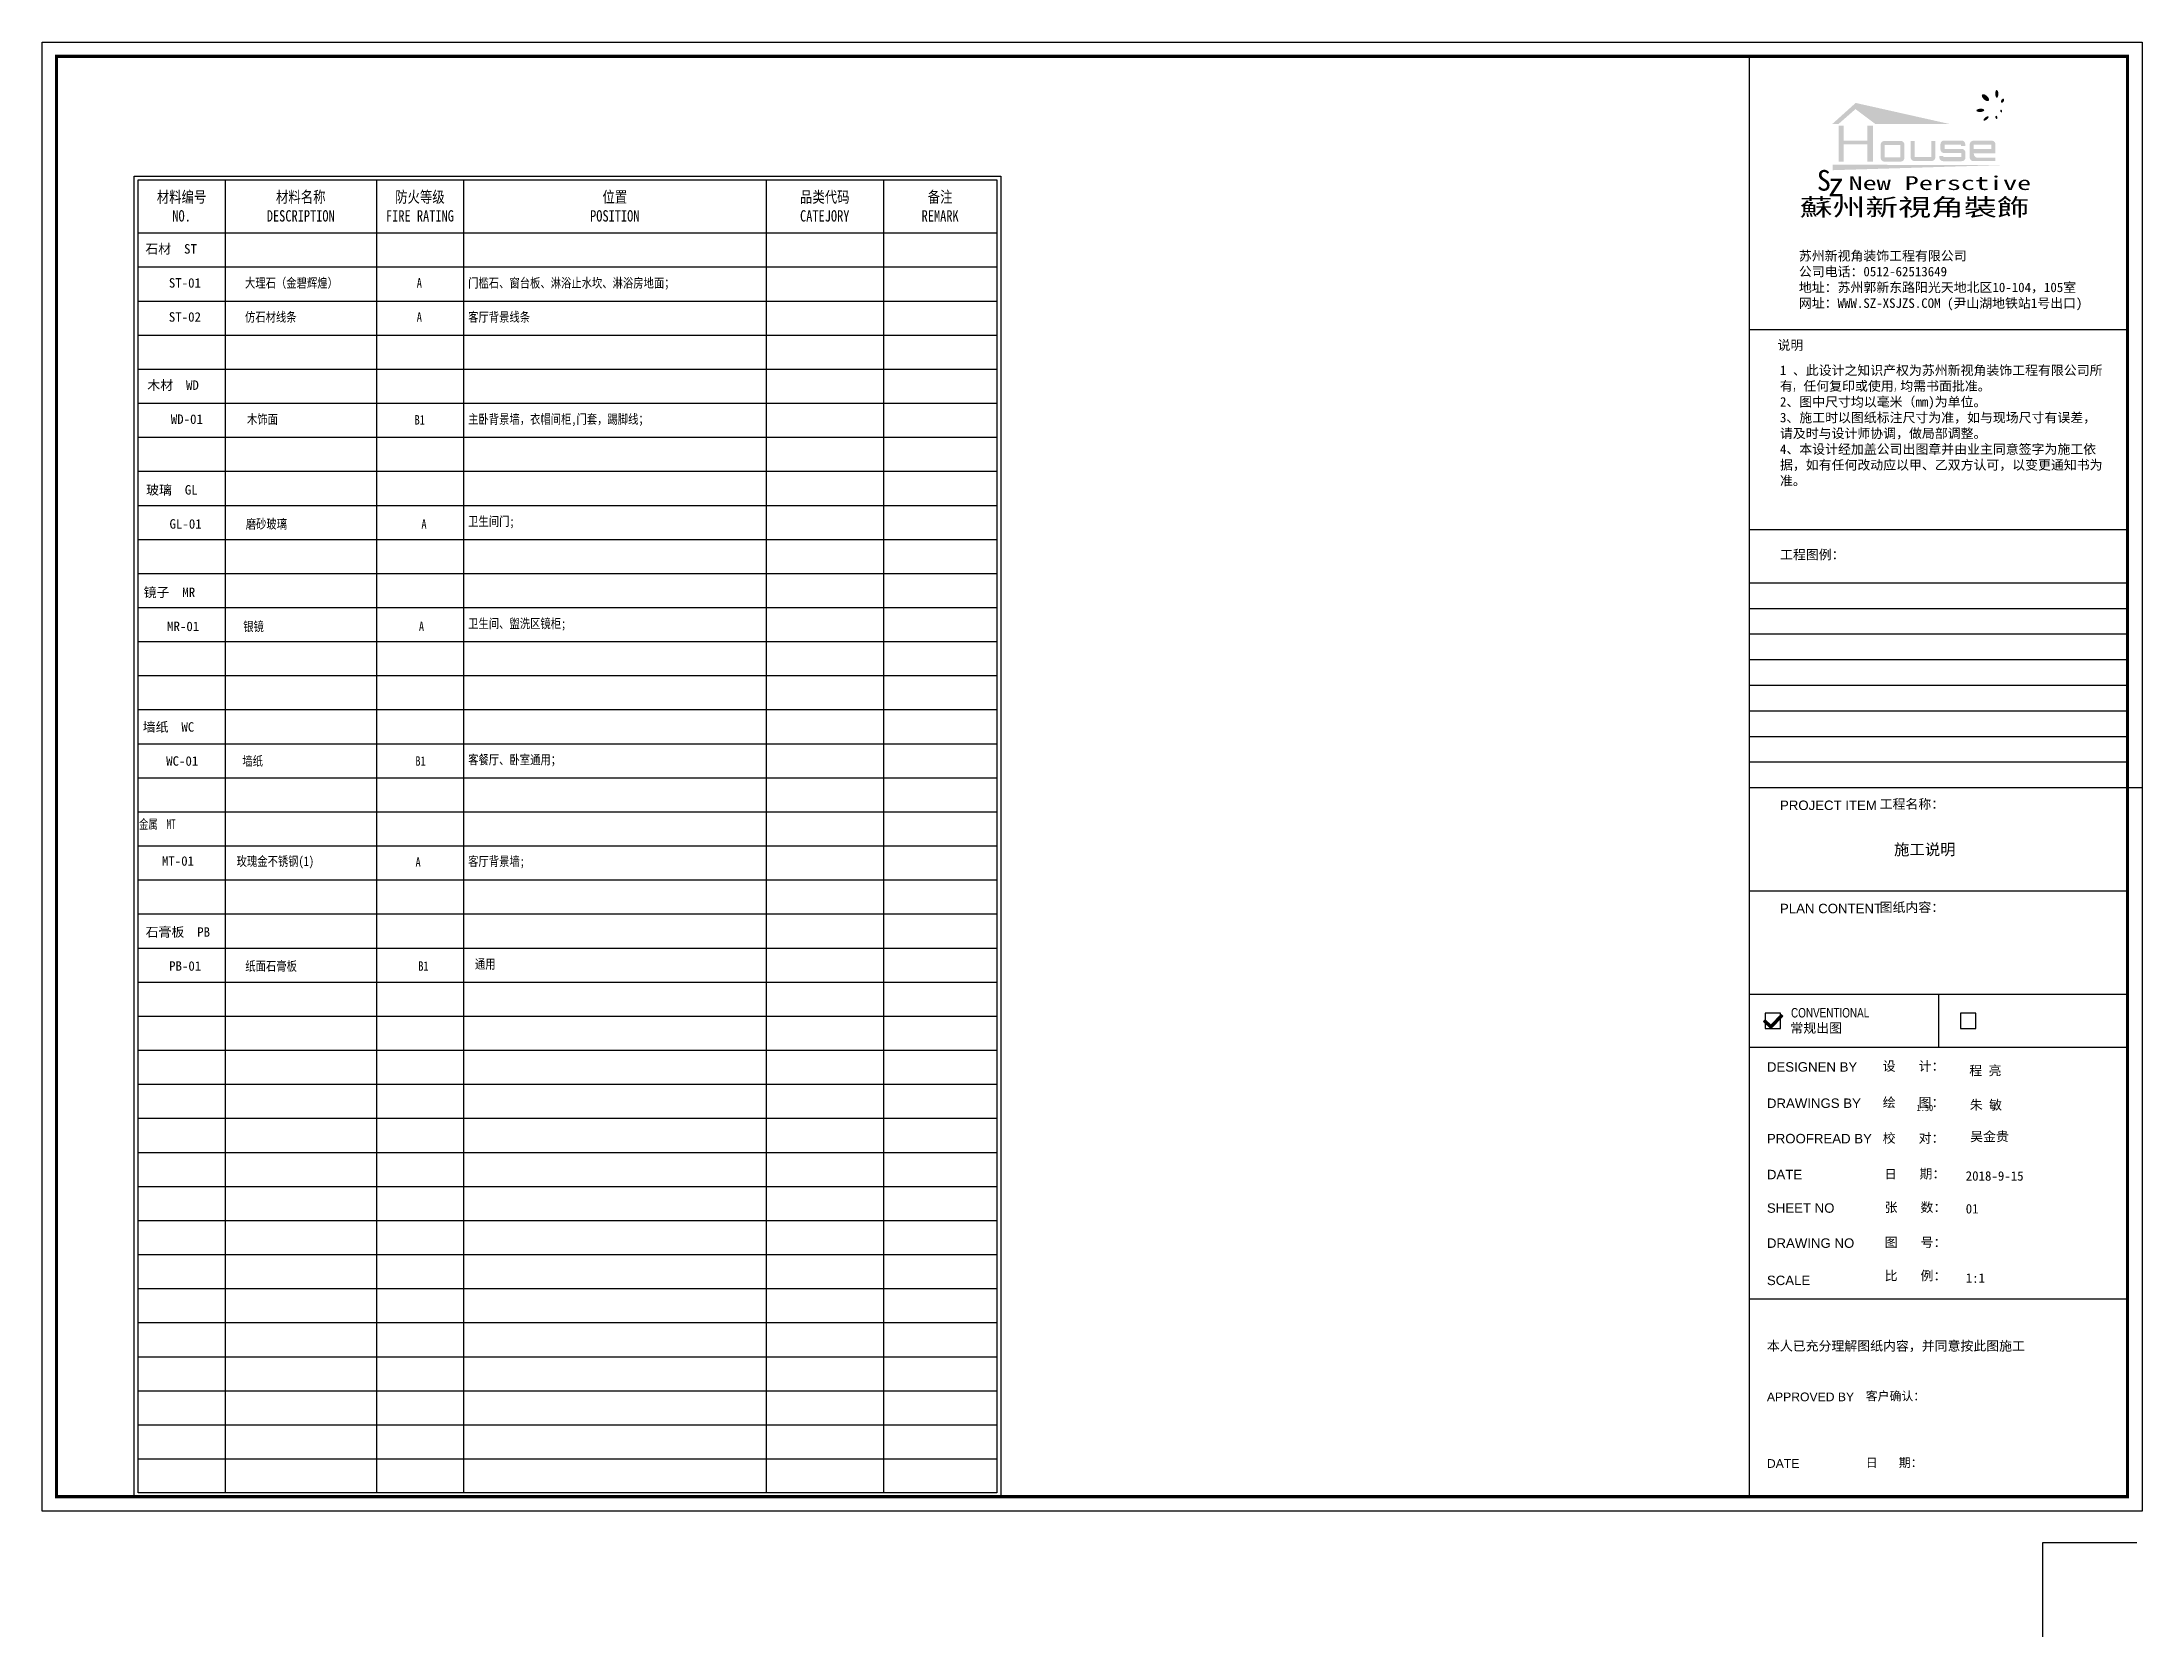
# Paper-space layout '平面系统图' of a CAD drawing. Header units: millimetres. Extents: x 29439 to 69227, y 7148 to 13316.
# Drawn here: x 30947.8 to 31357.8, y 7147.7 to 7459 of the extents above; entities that cross this region are included whole.
import ezdxf
from ezdxf.enums import TextEntityAlignment as Align

# ---------------------------------------------------------------- set-up
doc = ezdxf.new("R2010")
doc.units = ezdxf.units.MM
doc.header["$MEASUREMENT"] = 0
doc.layers.add('DEFPOINTS(视图框)', color=250, linetype='Continuous', plot=False)
for name, color, linetype in [('I-130平面固定家具', 150, 'Continuous'), ('LOGO', 8, 'Continuous'), ('W-图框', 251, 'Continuous'), ('W-文字', 35, 'Continuous'), ('顶面', 51, 'Continuous')]:
    doc.layers.add(name, color=color, linetype=linetype)
doc.styles.add('chinese', font='simhei.ttf')
doc.styles.add('NAME-1', font='simhei.ttf')
doc.styles.get("Standard").update_dxf_attribs({"font": 'simplex.shx', "bigfont": 'gbcbig.shx'})
doc.styles.add('WORD-2', font='simhei.ttf')
doc.styles.add('WORD-3', font='')
doc.styles.get('WORD-3').set_extended_font_data('SimSun')

psp = doc.layouts.new('平面系统图')

# ---------------------------------------------------------------- texts
at = {"insert": (31284.53, 7205.4), "char_height": 1.8469, "width": 54.4118, "attachment_point": 1}
psp.add_mtext('{\\fSimHei|b0|i0|c134|p49;本人已充分理解图纸内容，并同意按此图施工}', dxfattribs=at)
at = {"layer": 'LOGO', "attachment_point": 1, "style": 'chinese'}
for s, insert, char_height, width in [('{\\C0;苏州新视角装饰工程有限公司\\P公司电话：0512-62513649\\P地址：苏州郭新东路阳光天地北区10-104，105室\\P网址：WWW.SZ-XSJZS.COM (尹山湖地铁站1号出口)\\P           }', (31290.77, 7418.19), 1.8469, 57.6318), ('{\\C0;说明}', (31286.61, 7400.76), 1.847, 63.0408), ('{\\fSimHei|b0|i0|c134|p49;\\C0;1 、此设计之知识产权为苏州新视角装饰工程有限公司所有\\W0.5;， \\W1;任何复印或使用\\W0.5;，\\W1;均需书面批准。\\P2、图中尺寸均以毫米（mm)为单位。\\P3、施工时以图纸标注尺寸为准，如与现场尺寸有误差，请及时与设计师协调，做局部调整。\\P4、本设计经加盖公司出图章并由业主同意签字为施工依据，如有任何改动应以甲、乙双方认可，以变更通知书为准。}', (31287.08, 7395.85), 1.8469, 63.0408), ('{\\C0;工程图例：}', (31287.1, 7359.87), 1.8469, 37.9265), ('{\\fArial|b0|i0|c0|p34;\\C0;PROJECT ITEM}', (31287.08, 7310.93), 1.8469, 37.9265), ('{\\fArial|b0|i0|c0|p34;\\C0;PLAN CONTENT}', (31287.08, 7290.78), 1.8469, 37.9265), ('{\\C0;图纸内容：}', (31306.54, 7291.02), 1.8469, 37.9265), ('{\\C0;常规出图}', (31289.11, 7267.45), 1.847, 15.5502)]:
    psp.add_mtext(s, dxfattribs=dict(at, insert=insert, char_height=char_height, width=width))
at = {"layer": 'LOGO', "color": 0, "attachment_point": 1, "style": 'chinese'}
for s, insert, char_height, width in [('工程名称：', (31306.54, 7311.18), 1.847, 37.9265), ('{\\fArial|b0|i0|c0|p34;\\W0.75;CONVENTIONAL}', (31289.24, 7270.43), 1.8469, 15.5502), ('{\\fArial|b0|i0|c0|p34;DESIGNEN BY}', (31284.53, 7259.86), 1.8469, 32.163), ('设   {\\fArial|b0|i0|c0|p32; }计：', (31307.14, 7260.02), 1.8469, 24.2699), ('\\A1;程 亮', (31324.03, 7259.15), 1.847, 11.1797), ('绘  {\\fArial|b0|i0|c0|p32; } 图：', (31307.14, 7252.92), 1.8469, 24.2699), ('{\\fArial|b0|i0|c0|p34;DRAWINGS BY}', (31284.53, 7252.77), 1.8469, 32.163), ('\\A1;朱 敏', (31324.14, 7252.45), 1.847, 11.1797), ('{\\fArial|b0|i0|c0|p34;PROOFREAD BY}', (31284.53, 7245.86), 1.8469, 32.163), ('校   {\\fArial|b0|i0|c0|p32; }对：', (31307.14, 7245.96), 1.8469, 24.2699), ('\\A1;吴金贵', (31324.21, 7246.28), 1.847, 11.1797), ('{\\fArial|b0|i0|c0|p34;DATE}', (31284.53, 7238.85), 1.8469, 32.163), ('日{\\H1.086x;   \\fArial|b0|i0|c0|p32; \\fSimHei|b0|i0|c134|p2;期：}', (31307.52, 7239), 1.7, 24.2699), ('\\A1;2018-9-15', (31323.34, 7238.57), 1.8469, 11.1797), ('张   {\\fArial|b0|i0|c0|p32; }数：', (31307.52, 7232.46), 1.8469, 24.2699), ('{\\fArial|b0|i0|c0|p34;SHEET NO}', (31284.53, 7232.31), 1.8469, 32.163), ('\\A1;01', (31323.34, 7232.17), 1.847, 11.1797), ('{\\fArial|b0|i0|c0|p34;DRAWING NO}', (31284.53, 7225.46), 1.8469, 32.163), ('图   {\\fArial|b0|i0|c0|p32; }号：', (31307.52, 7225.61), 1.8469, 24.2699), ('{\\fArial|b0|i0|c0|p34;SCALE}', (31284.53, 7218.19), 1.8469, 32.163), ('比 {\\fArial|b0|i0|c0|p32; }  例：', (31307.52, 7219.11), 1.8469, 24.2699), ('\\A1;1:1', (31323.34, 7218.64), 1.847, 11.1797), ('客户确认：', (31303.83, 7195.52), 1.7, 37.9265), ('{\\fArial|b0|i0|c0|p34;APPROVED BY}', (31284.53, 7195.37), 1.7, 32.163), ('{\\fArial|b0|i0|c0|p34;DATE}', (31284.53, 7182.37), 1.7, 32.163), ('日   {\\fArial|b0|i0|c0|p32; }期：', (31303.83, 7182.52), 1.7, 37.9265)]:
    psp.add_mtext(s, dxfattribs=dict(at, insert=insert, char_height=char_height, width=width))
at = {"layer": 'W-图框', "color": 35, "lineweight": 0, "style": 'NAME-1'}
for tag, text, height, p in [('施工说明', '目录（一）', 2.2, (31315.36, 7301.42)), ('1:50', '1:50', 1.2, (31315.36, 7250.9))]:
    psp.add_attdef(tag, text=text, height=height, dxfattribs=at).set_placement(p, align=Align.MIDDLE)
at = {"layer": 'W-文字', "color": 35, "linetype": 'ByBlock', "lineweight": 0, "ltscale": 0.01, "style": 'WORD-2'}
for s, p in [('石材  ST', (30967.94, 7418.62)), ('木材  WD', (30968.32, 7392.02, 2406.98)), ('玻璃  GL', (30968.09, 7371.58, 2406.98)), ('镜子  MR', (30967.6, 7351.57, 2406.98)), ('墙纸  WC', (30967.42, 7325.3, 2406.98)), ('石膏板  PB', (30967.99, 7285.27, 2406.98))]:
    psp.add_text(s, height=1.847, dxfattribs=at).set_placement(p, align=Align.MIDDLE_LEFT)
for s, p in [('ST-01', (30975.66, 7411.98)), ('ST-02', (30975.66, 7405.33)), ('WD-01', (30976.04, 7385.37, 2406.98)), ('GL-01', (30975.8, 7364.93, 2406.98)), ('MR-01', (30975.32, 7344.92, 2406.98)), ('WC-01', (30975.14, 7318.65, 2406.98)), ('MT-01', (30974.31, 7299.12, 2406.98)), ('PB-01', (30975.71, 7278.62, 2406.98))]:
    psp.add_text(s, height=1.847, dxfattribs=at).set_placement(p, align=Align.MIDDLE)
at = {"layer": 'W-文字', "color": 35, "linetype": 'ByBlock', "lineweight": 0, "ltscale": 0.01}
for s, height, style, width, p in [('大理石（金碧辉煌）', 1.847, 'WORD-3', 0.8, (30987.39, 7411.98, -2406.98)), ('门槛石、窗台板、淋浴止水坎、淋浴房地面；', 1.8466, 'WORD-3', 0.8, (31030.96, 7411.98, -2406.98)), ('仿石材线条', 1.847, 'WORD-3', 0.8, (30987.39, 7405.33, -2406.98)), ('客厅背景线条', 1.847, 'WORD-3', 0.8, (31030.96, 7405.33, -2406.98)), ('木饰面', 1.847, 'WORD-3', 0.8, (30987.78, 7385.37)), ('主卧背景墙，衣帽间柜,门套，踢脚线；', 1.8466, 'WORD-3', 0.8, (31030.96, 7385.39, -2406.98)), ('磨砂玻璃', 1.847, 'WORD-3', 0.8, (30987.54, 7364.93)), ('卫生间门;', 1.847, 'WORD-3', 0.8, (31030.96, 7365.44, -2406.98)), ('银镜', 1.847, 'WORD-3', 0.8, (30987.05, 7344.92)), ('卫生间、盥洗区镜柜;', 1.847, 'WORD-3', 0.8, (31030.96, 7345.5, -2406.98)), ('墙纸', 1.847, 'WORD-3', 0.8, (30986.87, 7318.65)), ('客餐厅、卧室通用；', 1.847, 'WORD-3', 0.8, (31030.96, 7318.91, -2406.98)), ('金属  MT', 1.847, 'WORD-2', 0.7, (30966.71, 7306.33, 2406.98)), ('玫瑰金不锈钢(1)', 1.847, 'WORD-3', 0.8, (30985.76, 7299.09, -2406.98)), ('客厅背景墙;', 1.847, 'WORD-3', 0.8, (31030.96, 7299.09, -2406.98)), ('纸面石膏板', 1.847, 'WORD-3', 0.8, (30987.45, 7278.62)), ('通用', 1.847, 'WORD-3', 0.8, (31032.28, 7279.02, -2406.98))]:
    psp.add_text(s, height=height, dxfattribs=dict(at, style=style, width=width)).set_placement(p, align=Align.MIDDLE_LEFT)
at = {"layer": 'W-文字', "color": 35, "linetype": 'ByBlock', "lineweight": 0, "ltscale": 0.01, "style": 'WORD-3', "width": 0.8}
for s, height, p in [('A', 1.85, (31021.43, 7411.98, -2406.98)), ('A', 1.85, (31021.43, 7405.33, -2406.98)), ('B1', 1.847, (31021.51, 7385.25)), ('A', 1.85, (31022.34, 7364.93)), ('A', 1.85, (31021.85, 7344.92)), ('B1', 1.847, (31021.67, 7318.65)), ('A', 1.85, (31021.19, 7298.94)), ('B1', 1.847, (31022.24, 7278.62))]:
    psp.add_text(s, height=height, dxfattribs=at).set_placement(p, align=Align.MIDDLE)

# ---------------------------------------------------------------- blocks, each defined once
blk = doc.blocks.new('目录')
at = {"layer": 'W-图框', "color": 146, "ltscale": 20}
for p, q in [((24, 367), (24, 20)), ((64, 367), (64, 20)), ((87, 367), (87, 20)), ((167, 367), (167, 20)), ((198, 367), (198, 20)), ((1, 353), (228, 353))]:
    blk.add_line(p, q, dxfattribs=at)
at = {"layer": 'W-图框', "linetype": 'ByBlock'}
for p, q in [((1, 344), (228, 344)), ((1, 335), (228, 335)), ((1, 326), (228, 326)), ((1, 317), (228, 317)), ((1, 308), (228, 308)), ((1, 299), (228, 299)), ((1, 290), (228, 290)), ((1, 281), (228, 281)), ((1, 272), (228, 272)), ((1, 263), (228, 263)), ((1, 254), (228, 254)), ((1, 245), (228, 245)), ((1, 236), (228, 236)), ((1, 227), (228, 227)), ((1, 218), (228, 218)), ((1, 209), (228, 209)), ((1, 200), (228, 200)), ((1, 191), (228, 191)), ((1, 182), (228, 182)), ((1, 173), (228, 173)), ((1, 164), (228, 164)), ((1, 155), (228, 155)), ((1, 146), (228, 146)), ((1, 137), (228, 137)), ((1, 128), (228, 128)), ((1, 119), (228, 119)), ((1, 110), (228, 110)), ((1, 101), (228, 101)), ((1, 92), (228, 92)), ((1, 83), (228, 83)), ((1, 74), (228, 74)), ((1, 65), (228, 65)), ((1, 56), (228, 56)), ((1, 47), (228, 47)), ((1, 38), (228, 38)), ((1, 29), (228, 29))]:
    blk.add_line(p, q, dxfattribs=at)
at = {"layer": 'W-图框', "color": 44, "ltscale": 20}
blk.add_lwpolyline([(0, 368), (229, 368), (229, 19), (0, 19)], close=True, dxfattribs=at)
at = {"layer": 'W-图框', "color": 146, "ltscale": 20}
blk.add_lwpolyline([(1, 367), (228, 367), (228, 20), (1, 20)], close=True, dxfattribs=at)
at = {"layer": 'W-文字', "color": 2, "lineweight": 0, "ltscale": 1000, "style": 'WORD-2', "width": 0.8}
for s, p in [('材料编号', (12.5, 361)), ('材料名称', (44, 361)), ('防火等级', (75.5, 361)), ('位置', (127, 361)), ('品类代码', (182.5, 361)), ('备注', (213, 361)), ('NO.', (12.5, 356)), ('DESCRIPTION', (44, 356)), ('FIRE RATING', (75.5, 356)), ('POSITION', (127, 356)), ('CATEJORY', (182.5, 356)), ('REMARK', (213, 356))]:
    blk.add_text(s, height=3, dxfattribs=at).set_placement(p, align=Align.CENTER)
blk = doc.blocks.new('bbbb')
for color, points in [(38, [(72414, -121539), (72144, -121782), (72216, -121782), (72412, -121611), (72643, -121784), (73507, -121784)]), (20, [(72616, -121802), (72548, -121802), (72548, -121978), (72276, -121978), (72276, -121802), (72216, -121802), (72216, -122222), (72276, -122222), (72276, -122022), (72548, -122022), (72548, -122222), (72616, -122222)]), (114, [(74106, -122262), (72147, -122257), (72147, -122321)])]:
    blk.add_hatch(color=color).paths.add_polyline_path(points)
h = blk.add_hatch(color=1)
edge = h.paths.add_edge_path()
edge.add_ellipse((73864, -121625), major_axis=(-45.6, -2.3), ratio=0.419987, start_angle=0, end_angle=360)
h = blk.add_hatch(color=1)
edge = h.paths.add_edge_path()
edge.add_ellipse((73923, -121478), major_axis=(-38, 35.5), ratio=0.503212, start_angle=0, end_angle=360)
h = blk.add_hatch(color=1)
edge = h.paths.add_edge_path()
edge.add_ellipse((74055, -121433), major_axis=(-0.8, 44.9), ratio=0.407482, start_angle=0, end_angle=360)
h = blk.add_hatch(color=1)
edge = h.paths.add_edge_path()
edge.add_ellipse((74122, -121513), major_axis=(-11.7, -22.2), ratio=0.596944, start_angle=0, end_angle=360)
h = blk.add_hatch(color=1)
edge = h.paths.add_edge_path()
edge.add_ellipse((73930, -121720), major_axis=(-28.3, -23), ratio=0.40145, start_angle=0, end_angle=360)
h = blk.add_hatch(color=1)
edge = h.paths.add_edge_path()
edge.add_ellipse((74051, -121707), major_axis=(5.7, -19), ratio=0.572211, start_angle=0, end_angle=360)
h = blk.add_hatch(color=1)
edge = h.paths.add_edge_path()
edge.add_ellipse((74106, -121633), major_axis=(6.3, -15.5), ratio=0.631774, start_angle=0, end_angle=360)
h = blk.add_hatch(color=250)
h.paths.add_polyline_path([(73788, -122026), (73992, -122026), (73992, -122076), (73788, -122076), (73788, -122124), (74040, -122124), (74040, -122022, 0.414214), (73996, -121978), (73784, -121978, 0.414214), (73740, -122022), (73740, -122171, 0.414214), (73784, -122215), (74040, -122215), (74040, -122176), (73832, -122176, -0.414214), (73788, -122132)])
h.paths.add_polyline_path([(73643, -122122), (73643, -122168), (73435, -122168), (73435, -122155), (73387, -122155), (73387, -122172, 0.414214), (73431, -122216), (73647, -122216, 0.414214), (73691, -122172), (73691, -122118, 0.414214), (73647, -122074), (73448, -122074), (73448, -122024), (73640, -122024), (73640, -122040), (73688, -122040), (73688, -122020, 0.414214), (73644, -121976), (73444, -121976, 0.414214), (73400, -122020), (73400, -122078, 0.414214), (73444, -122122)])
h.paths.add_polyline_path([(73293, -122166), (73101, -122166), (73101, -121982), (73053, -121982), (73053, -122170, 0.414214), (73097, -122214), (73297, -122214, 0.414214), (73341, -122170), (73341, -121982), (73293, -121982)])
h.paths.add_polyline_path([(72981, -122025, 0.414214), (72937, -121981), (72749, -121981, 0.414214), (72705, -122025), (72705, -122177, 0.414214), (72749, -122221), (72937, -122221, 0.414214), (72981, -122177)])
h.paths.add_polyline_path([(72933, -122173), (72753, -122173), (72753, -122029), (72933, -122029)], flags=16)
at = {"attachment_point": 1}
for s, width, insert, char_height in [('{\\fKaiTi|b1|i0|c0|p49;\\C20;S}', 212.84, (71963, -122319), 240), ('{\\fKaiTi|b1|i0|c134|p49;\\C20;z}', 212.84, (72088, -122346), 280), ('{\\fSimSun|b1|i0|c134|p34;\\W1.5;\\C1;New Persctive}', 3105.08, (72332, -122391), 160), ('{\\fSimHei|b1|i0|c134|p49;\\W1.4;\\C250;蘇州新視角裝飾}', 3678.6, (71763, -122651), 200)]:
    blk.add_mtext_dynamic_manual_height_columns(s, width=width, gutter_width=12.5, heights=[0], dxfattribs=dict(at, insert=insert, char_height=char_height))

# ---------------------------------------------------------------- hatches: boundary and pattern name
at = {"layer": 'LOGO', "ltscale": 90}
psp.add_hatch(color=256, dxfattribs=at).paths.add_polyline_path([(31287.66, 7268.82), (31287.33, 7269.15), (31285.27, 7267.09), (31284.22, 7268.14), (31283.89, 7267.81), (31285.27, 7266.43)])

# ---------------------------------------------------------------- linework, layer by layer
at = {"layer": 'DEFPOINTS(视图框)', "color": 1, "ltscale": 0.5}
psp.add_lwpolyline([(31356.74, 7166.04), (31338.36, 7166.04), (31338.36, 7147.65)], dxfattribs=at)
at = {"layer": 'LOGO'}
for p, q in [((31281.07, 7456.13), (31281.07, 7175.04)), ((31281.07, 7402.9), (31354.95, 7402.9)), ((31281.07, 7363.83), (31354.95, 7363.83)), ((31281.07, 7353.45), (31354.95, 7353.45)), ((31281.07, 7348.45), (31354.95, 7348.45)), ((31281.07, 7343.45), (31354.95, 7343.45)), ((31281.07, 7338.45), (31354.95, 7338.45)), ((31281.07, 7333.45), (31354.95, 7333.45)), ((31281.07, 7328.46), (31354.95, 7328.46)), ((31281.07, 7323.46), (31354.95, 7323.46)), ((31281.07, 7318.46), (31354.95, 7318.46)), ((31281.07, 7313.46), (31357.76, 7313.46)), ((31281.07, 7293.3), (31354.95, 7293.3)), ((31281.07, 7273.14), (31354.95, 7273.14)), ((31318.01, 7273.14), (31318.01, 7262.77)), ((31281.07, 7262.77), (31354.95, 7262.77)), ((31281.07, 7213.65), (31354.95, 7213.65))]:
    psp.add_line(p, q, dxfattribs=at)
psp.add_lwpolyline([(30947.76, 7459), (31357.76, 7459), (31357.76, 7172.23), (30947.76, 7172.23)], close=True, dxfattribs=at)
at = {"layer": 'LOGO', "const_width": 0.6}
psp.add_lwpolyline([(30950.57, 7456.2), (31354.95, 7456.2), (31354.95, 7175.04), (30950.57, 7175.04), (30950.57, 7456.2), (30953.77, 7456.2)], dxfattribs=at)
at = {"layer": 'LOGO', "color": 0}
for points in [[(31284.16, 7266.42), (31287.16, 7266.42), (31287.16, 7269.42), (31284.16, 7269.42)], [(31322.31, 7266.45), (31325.31, 7266.45), (31325.31, 7269.45), (31322.31, 7269.45)]]:
    psp.add_lwpolyline(points, close=True, dxfattribs=at)
at = {"layer": 'LOGO', "color": 0, "ltscale": 90}
psp.add_lwpolyline([(31285.27, 7266.44), (31285.27, 7266.44), (31287.66, 7268.82), (31287.32, 7269.15), (31285.27, 7267.1), (31284.22, 7268.14), (31283.89, 7267.81), (31285.27, 7266.44), (31285.27, 7266.44)], dxfattribs=at)
at = {"layer": '顶面'}
psp.add_lwpolyline([(30950.57, 7456.2), (31354.95, 7456.2), (31354.95, 7175.04), (30950.57, 7175.04)], close=True, dxfattribs=at)

# ---------------------------------------------------------------- block references
at = {"layer": 'I-130平面固定家具', "color": 0, "xscale": 0.01679034149994579, "yscale": 0.01679034149994579, "zscale": 0.01679034149994579}
psp.add_blockref('bbbb', (30086, 9487.79), dxfattribs=at)
at = {"layer": 'W-图框', "xscale": 0.7386407330314161, "yscale": 0.7386407330314161, "zscale": 0.7386407330314161}
psp.add_blockref('目录', (30965.78, 7161), dxfattribs=at)

psp.set_redraw_order([(e.dxf.handle, doc.entitydb.next_handle()) for e in psp.query("TEXT MTEXT ATTDEF DIMENSION ARC_DIMENSION")])  # texts and dimensions are drawn at this point

doc.saveas('drawing.dxf')
